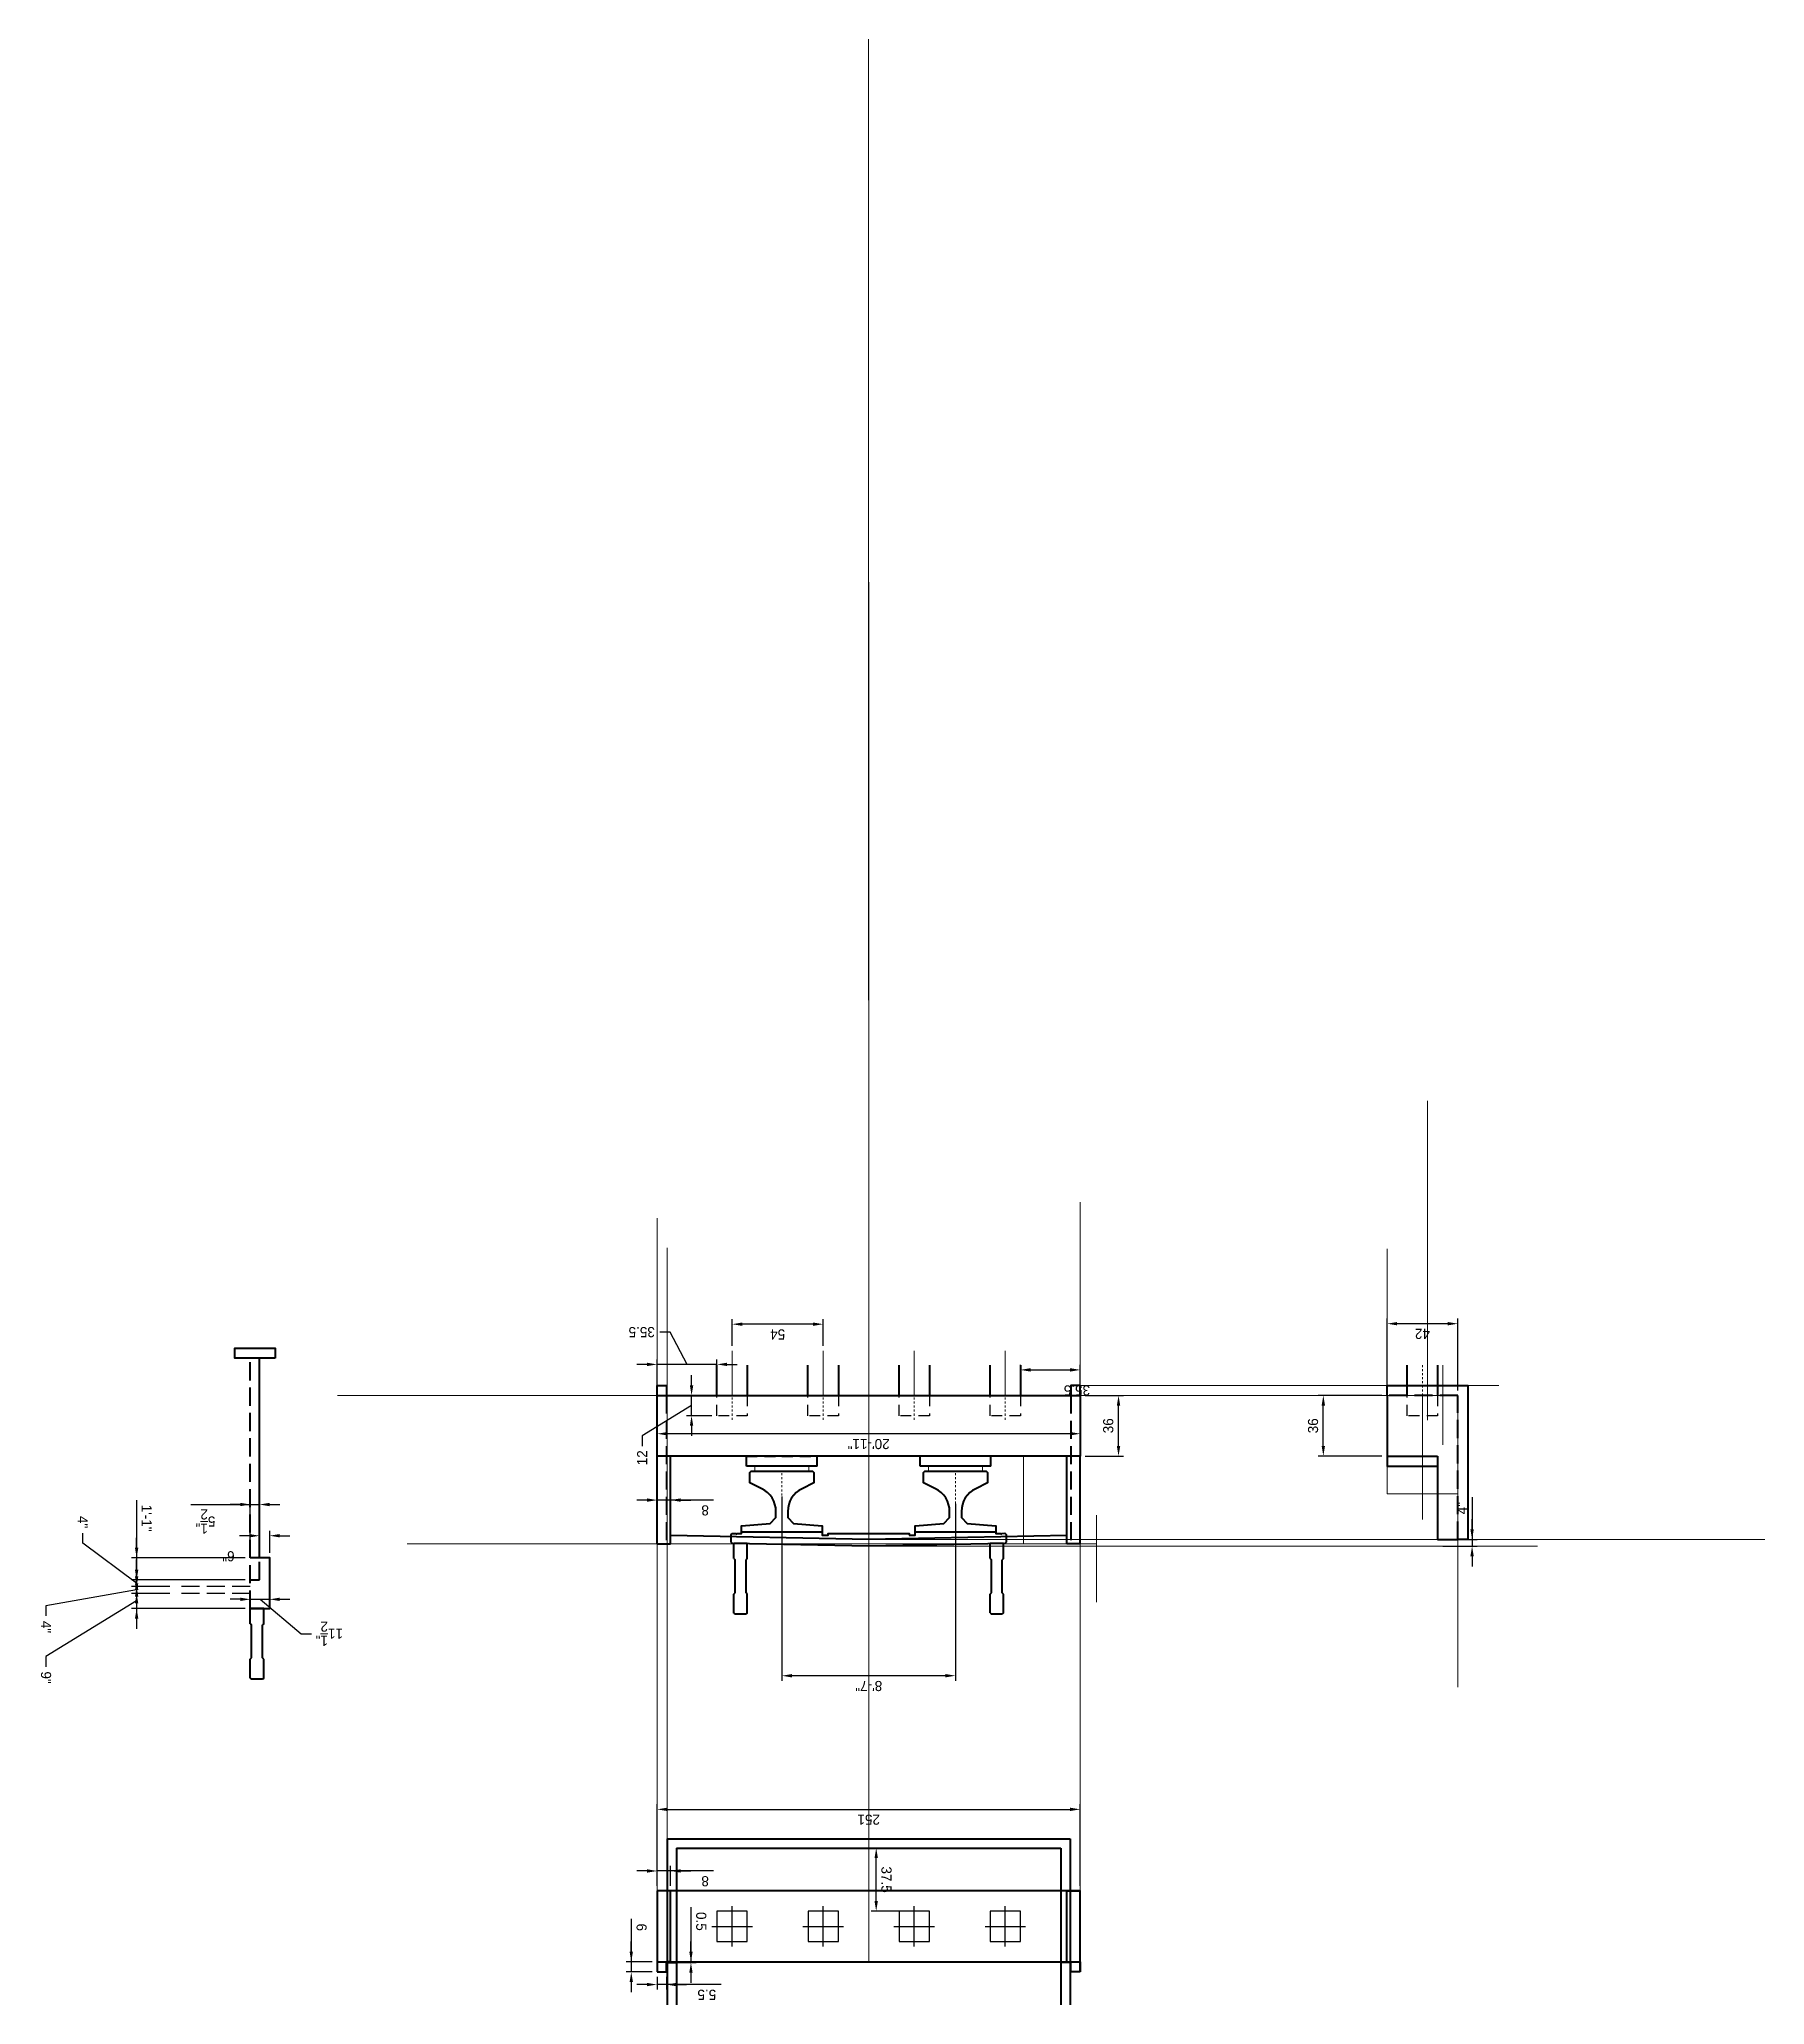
# Model space of a CAD drawing. Extents: x -134.6 to -49.3, y -211.3 to -114.1.
import ezdxf

# ---------------------------------------------------------------- set-up
doc = ezdxf.new("R2010")
doc.units = 0
doc.header["$MEASUREMENT"] = 0
for name, pattern in [('DGN Style 2', [0.8951, 0.53706, -0.35804]), ('DGN Style 3', [1.253139, 0.895099, -0.35804]), ('DGN Style 4', [0.128583, 0.064252, -0.032126, 7.9e-05, -0.032126])]:
    doc.linetypes.add(name, pattern=pattern)
for name, color, linetype, lineweight, plot in [('ActivePts-ConstElements', 14, 'Continuous', 0, False), ('ActivePts-ConstElements (Construction)', 14, 'Continuous', 0, False), ('DDConstruction', 132, 'Continuous', 0, False)]:
    doc.layers.add(name, color=color, linetype=linetype, lineweight=lineweight, plot=plot)
for name, color, linetype, lineweight in [('BeamConc', 3, 'Continuous', 40), ('BearingPadMisc', 5, 'Continuous', 13), ('CL_Minor', 7, 'DGN Style 4', 0), ('ConcSlabs', 7, 'Continuous', 30), ('DeckConc_pm', 134, 'Continuous', 40), ('DimLines_dp', 7, 'Continuous', 13), ('EndBentCapConc_pm (Construction)', 30, 'Continuous', 40), ('PileConc', 3, 'Continuous', 40), ('PileConc_h', 3, 'DGN Style 2', 30), ('SubStrConc', 3, 'Continuous', 40), ('SubStrConc2_h', 3, 'DGN Style 2', 40), ('TrafBarrierConc', 3, 'Continuous', 40), ('WallMSEPanel', 3, 'Continuous', 40), ('WallMSEPanel (Construction)', 3, 'Continuous', 40)]:
    doc.layers.add(name, color=color, linetype=linetype, lineweight=lineweight)
doc.styles.add('FDOT (Small)_0', font='txt')
doc.dimstyles.new('Copy of _FDOT_Dim', dxfattribs={"dimtxt": 0.5, "dimasz": 0.5, "dimexe": 0.25, "dimexo": 0.25, "dimgap": 0.25, "dimtad": 1, "dimdec": 4, "dimlfac": 12, "dimzin": 11, "dimdsep": 46, "dimlunit": 4, "dimtxsty": 'FDOT (Small)_0', "dimcen": 0, "dimazin": 3, "dimtfac": 1, "dimtdec": 0, "dimtofl": 0, "dimtmove": 1, "dimatfit": 1, "dimfxl": 1, "dimfrac": 2, "dimtolj": 1, "dimtzin": 11, "dimarcsym": 0})
doc.dimstyles.new('Copy of _FDOT_Dim__Inches', dxfattribs={"dimtxt": 0.5, "dimasz": 0.5, "dimexe": 0.25, "dimexo": 0.25, "dimgap": 0.25, "dimtad": 1, "dimlfac": 12, "dimzin": 11, "dimdsep": 46, "dimtxsty": 'FDOT (Small)_0', "dimcen": 0, "dimazin": 3, "dimtfac": 1, "dimtdec": 0, "dimtofl": 0, "dimtmove": 1, "dimatfit": 1, "dimfxl": 1, "dimfrac": 2, "dimtolj": 1, "dimtzin": 11, "dimarcsym": 0})
doc.dimstyles.new('Copy of _FDOT_Dim__Inches_Frac', dxfattribs={"dimtxt": 0.5, "dimasz": 0.5, "dimexe": 0.25, "dimexo": 0.25, "dimgap": 0.25, "dimtad": 1, "dimdec": 3, "dimlfac": 12, "dimzin": 11, "dimdsep": 46, "dimlunit": 5, "dimtxsty": 'FDOT (Small)_0', "dimcen": 0, "dimazin": 3, "dimtfac": 1, "dimtdec": 0, "dimtofl": 0, "dimtmove": 1, "dimatfit": 1, "dimfxl": 1, "dimfrac": 2, "dimtolj": 1, "dimtzin": 11, "dimarcsym": 0})

msp = doc.modelspace()

# ---------------------------------------------------------------- blocks, each defined once
blk = doc.blocks.new('*D449')
at = {"layer": 'Defpoints', "color": 0, "transparency": 16777216}
for p in [(-104.092636, -204.687244), (-104.092636, -205.678084), (-103.426006, -205.67807)]:
    blk.add_point(p, dxfattribs=at)
at = {"layer": 'DimLines_dp', "color": 0, "lineweight": -2, "transparency": 16777216}
for p, q in [((-104.592636, -204.687244), (-105.092636, -204.687244)), ((-103.426006, -204.687244), (-104.092636, -204.687244)), ((-101.305289, -204.687244), (-103.426006, -204.687244)), ((-102.926006, -204.687244), (-102.426006, -204.687244))]:
    blk.add_line(p, q, dxfattribs=at)
at = {"layer": 'DimLines_dp', "color": 0, "linetype": 'ByBlock', "lineweight": -2, "transparency": 16777216}
for p, q in [((-104.092636, -205.428084), (-104.092636, -204.437244)), ((-103.426006, -205.42807), (-103.426006, -204.437244))]:
    blk.add_line(p, q, dxfattribs=at)
at = {"layer": 'DimLines_dp', "color": 0, "transparency": 16777216}
for points in [[(-104.592636, -204.770577), (-104.592636, -204.60391), (-104.092636, -204.687244)], [(-102.926006, -204.770577), (-102.926006, -204.60391), (-103.426006, -204.687244)]]:
    blk.add_solid(points, dxfattribs=at)
at = {"layer": 'DimLines_dp', "color": 0, "transparency": 16777216, "insert": (-101.720023, -205.19253), "char_height": 0.5, "attachment_point": 5, "rotation": 180, "style": 'FDOT (Small)_0'}
blk.add_mtext('\\A1;\\H0.5;8', dxfattribs=at)
blk = doc.blocks.new('*D450')
at = {"layer": 'Defpoints', "color": 0, "transparency": 16777216}
for p in [(-105.37018, -209.678077), (-104.092601, -209.178077), (-104.092591, -209.678077)]:
    blk.add_point(p, dxfattribs=at)
at = {"layer": 'DimLines_dp', "color": 0, "lineweight": -2, "transparency": 16777216}
for p, q in [((-105.37018, -207.057972), (-105.37018, -209.178077)), ((-105.37018, -208.678077), (-105.37018, -208.178077)), ((-105.37018, -209.178077), (-105.37018, -209.678077)), ((-105.37018, -210.178077), (-105.37018, -210.678077))]:
    blk.add_line(p, q, dxfattribs=at)
at = {"layer": 'DimLines_dp', "color": 0, "linetype": 'ByBlock', "lineweight": -2, "transparency": 16777216}
for p, q in [((-104.342601, -209.178077), (-105.62018, -209.178077)), ((-104.342591, -209.678077), (-105.62018, -209.678077))]:
    blk.add_line(p, q, dxfattribs=at)
at = {"layer": 'DimLines_dp', "color": 0, "transparency": 16777216}
for points in [[(-105.286846, -208.678077), (-105.453513, -208.678077), (-105.37018, -209.178077)], [(-105.286846, -210.178077), (-105.453513, -210.178077), (-105.37018, -209.678077)]]:
    blk.add_solid(points, dxfattribs=at)
at = {"layer": 'DimLines_dp', "color": 0, "transparency": 16777216, "insert": (-104.864893, -207.473047), "char_height": 0.5, "attachment_point": 5, "rotation": 270, "style": 'FDOT (Small)_0'}
blk.add_mtext('\\A1;\\H0.5;6', dxfattribs=at)
blk = doc.blocks.new('*D451')
at = {"layer": 'Defpoints', "color": 0, "transparency": 16777216}
for p in [(-104.092591, -209.678077), (-103.634257, -209.678068), (-104.092591, -210.303553)]:
    blk.add_point(p, dxfattribs=at)
at = {"layer": 'DimLines_dp', "color": 0, "lineweight": -2, "transparency": 16777216}
for p, q in [((-104.592591, -210.303553), (-105.092591, -210.303553)), ((-103.634257, -210.303553), (-104.092591, -210.303553)), ((-100.929709, -210.303553), (-103.634257, -210.303553)), ((-103.134257, -210.303553), (-102.634257, -210.303553))]:
    blk.add_line(p, q, dxfattribs=at)
at = {"layer": 'DimLines_dp', "color": 0, "linetype": 'ByBlock', "lineweight": -2, "transparency": 16777216}
for p, q in [((-104.092591, -209.928077), (-104.092591, -210.553553)), ((-103.634257, -209.928068), (-103.634257, -210.553553))]:
    blk.add_line(p, q, dxfattribs=at)
at = {"layer": 'DimLines_dp', "color": 0, "transparency": 16777216}
for points in [[(-104.592591, -210.386886), (-104.592591, -210.22022), (-104.092591, -210.303553)], [(-103.134257, -210.386886), (-103.134257, -210.22022), (-103.634257, -210.303553)]]:
    blk.add_solid(points, dxfattribs=at)
at = {"layer": 'DimLines_dp', "color": 0, "transparency": 16777216, "insert": (-101.636735, -210.807816), "char_height": 0.5, "attachment_point": 5, "rotation": 180, "style": 'FDOT (Small)_0'}
blk.add_mtext('\\A1;\\H0.5;5.5', dxfattribs=at)
blk = doc.blocks.new('*D452')
at = {"layer": 'Defpoints', "color": 0, "transparency": 16777216}
for p in [(-103.42954, -209.21973), (-103.425934, -209.178063), (-102.42053, -209.21973)]:
    blk.add_point(p, dxfattribs=at)
at = {"layer": 'DimLines_dp', "color": 0, "lineweight": -2, "transparency": 16777216}
for p, q in [((-102.42053, -206.473515), (-102.42053, -209.178063)), ((-102.42053, -208.678063), (-102.42053, -208.178063)), ((-102.42053, -209.178063), (-102.42053, -209.21973)), ((-102.42053, -209.71973), (-102.42053, -210.21973))]:
    blk.add_line(p, q, dxfattribs=at)
at = {"layer": 'DimLines_dp', "color": 0, "linetype": 'ByBlock', "lineweight": -2, "transparency": 16777216}
for p, q in [((-103.17954, -209.21973), (-102.17053, -209.21973)), ((-103.175934, -209.178063), (-102.17053, -209.178063))]:
    blk.add_line(p, q, dxfattribs=at)
at = {"layer": 'DimLines_dp', "color": 0, "transparency": 16777216}
for points in [[(-102.337197, -208.678063), (-102.503863, -208.678063), (-102.42053, -209.178063)], [(-102.337197, -209.71973), (-102.503863, -209.71973), (-102.42053, -209.21973)]]:
    blk.add_solid(points, dxfattribs=at)
at = {"layer": 'DimLines_dp', "color": 0, "transparency": 16777216, "insert": (-101.915243, -207.180541), "char_height": 0.5, "attachment_point": 5, "rotation": 270, "style": 'FDOT (Small)_0'}
blk.add_mtext('\\A1;\\H0.5;0.5', dxfattribs=at)
blk = doc.blocks.new('*D453')
at = {"layer": 'Defpoints', "color": 0, "transparency": 16777216}
for p in [(-83.176079, -201.641889), (-104.092636, -205.678084), (-83.176079, -205.677653)]:
    blk.add_point(p, dxfattribs=at)
at = {"layer": 'DimLines_dp', "color": 0, "linetype": 'ByBlock', "lineweight": -2, "transparency": 16777216}
for p, q in [((-104.092636, -205.428084), (-104.092636, -201.391889)), ((-83.176079, -205.427653), (-83.176079, -201.391889))]:
    blk.add_line(p, q, dxfattribs=at)
at = {"layer": 'DimLines_dp', "color": 0, "lineweight": -2, "transparency": 16777216}
blk.add_line((-103.592636, -201.641889), (-83.676079, -201.641889), dxfattribs=at)
at = {"layer": 'DimLines_dp', "color": 0, "transparency": 16777216}
for points in [[(-103.592636, -201.725222), (-103.592636, -201.558556), (-104.092636, -201.641889)], [(-83.676079, -201.725222), (-83.676079, -201.558556), (-83.176079, -201.641889)]]:
    blk.add_solid(points, dxfattribs=at)
at = {"layer": 'DimLines_dp', "color": 0, "transparency": 16777216, "insert": (-93.634357, -202.147176), "char_height": 0.5, "attachment_point": 5, "rotation": 180, "style": 'FDOT (Small)_0'}
blk.add_mtext('\\A1;\\H0.5;251', dxfattribs=at)
blk = doc.blocks.new('*D454')
at = {"layer": 'Defpoints', "color": 0, "transparency": 16777216}
for p in [(-93.262994, -203.552827), (-91.384326, -203.552827), (-91.384326, -206.67782)]:
    blk.add_point(p, dxfattribs=at)
at = {"layer": 'DimLines_dp', "color": 0, "linetype": 'ByBlock', "lineweight": -2, "transparency": 16777216}
for p, q in [((-91.634326, -203.552827), (-93.512994, -203.552827)), ((-91.634326, -206.67782), (-93.512994, -206.67782))]:
    blk.add_line(p, q, dxfattribs=at)
at = {"layer": 'DimLines_dp', "color": 0, "lineweight": -2, "transparency": 16777216}
blk.add_line((-93.262994, -206.17782), (-93.262994, -204.052827), dxfattribs=at)
at = {"layer": 'DimLines_dp', "color": 0, "transparency": 16777216}
for points in [[(-93.17966, -204.052827), (-93.346327, -204.052827), (-93.262994, -203.552827)], [(-93.17966, -206.17782), (-93.346327, -206.17782), (-93.262994, -206.67782)]]:
    blk.add_solid(points, dxfattribs=at)
at = {"layer": 'DimLines_dp', "color": 0, "transparency": 16777216, "insert": (-92.757537, -205.115324), "char_height": 0.5, "attachment_point": 5, "rotation": 270, "style": 'FDOT (Small)_0'}
blk.add_mtext('\\A1;\\H0.5;37.5', dxfattribs=at)
blk = doc.blocks.new('*D455')
at = {"layer": 'Defpoints', "color": 0, "transparency": 16777216}
for p in [(-104.093141, -181.177872), (-104.093102, -183.070463), (-83.176484, -184.177441)]:
    blk.add_point(p, dxfattribs=at)
at = {"layer": 'DimLines_dp', "color": 0, "linetype": 'ByBlock', "lineweight": -2, "transparency": 16777216}
for p, q in [((-104.093136, -181.427872), (-104.093097, -183.320463)), ((-83.17649, -183.927441), (-83.176512, -182.820032))]:
    blk.add_line(p, q, dxfattribs=at)
at = {"layer": 'DimLines_dp', "color": 0, "lineweight": -2, "transparency": 16777216}
blk.add_line((-83.676507, -183.070042), (-103.593102, -183.070452), dxfattribs=at)
at = {"layer": 'DimLines_dp', "color": 0, "transparency": 16777216}
for points in [[(-103.5931, -183.153786), (-103.593104, -182.987119), (-104.093102, -183.070463)], [(-83.676506, -183.153375), (-83.676509, -182.986709), (-83.176507, -183.070032)]]:
    blk.add_solid(points, dxfattribs=at)
at = {"layer": 'DimLines_dp', "color": 0, "transparency": 16777216, "insert": (-93.634794, -183.575534), "char_height": 0.5, "attachment_point": 5, "rotation": 180.00120321, "style": 'FDOT (Small)_0'}
blk.add_mtext('\\A1;\\H0.5;20\'-11"', dxfattribs=at)
blk = doc.blocks.new('*D456')
at = {"layer": 'Defpoints', "color": 0, "transparency": 16777216}
for p in [(-65.511528, -188.296981), (-65.511521, -188.628662), (-63.807669, -188.628627)]:
    blk.add_point(p, dxfattribs=at)
at = {"layer": 'DimLines_dp', "color": 0, "lineweight": -2, "transparency": 16777216}
for p, q in [((-63.807719, -186.202092), (-63.807676, -188.296946)), ((-63.807686, -187.796946), (-63.807696, -187.296946)), ((-63.807676, -188.296946), (-63.807669, -188.628627)), ((-63.807659, -189.128627), (-63.807648, -189.628627))]:
    blk.add_line(p, q, dxfattribs=at)
at = {"layer": 'DimLines_dp', "color": 0, "linetype": 'ByBlock', "lineweight": -2, "transparency": 16777216}
for p, q in [((-65.261528, -188.296976), (-63.557676, -188.296941)), ((-65.261521, -188.628657), (-63.557669, -188.628622))]:
    blk.add_line(p, q, dxfattribs=at)
at = {"layer": 'DimLines_dp', "color": 0, "transparency": 16777216}
for points in [[(-63.89102, -187.796948), (-63.724353, -187.796944), (-63.807676, -188.296946)], [(-63.890992, -189.128628), (-63.724325, -189.128625), (-63.807669, -188.628627)]]:
    blk.add_solid(points, dxfattribs=at)
at = {"layer": 'DimLines_dp', "color": 0, "transparency": 16777216, "insert": (-64.307708, -186.74951), "char_height": 0.5, "attachment_point": 5, "rotation": 90.00120321, "style": 'FDOT (Small)_0'}
blk.add_mtext('\\A1;\\H0.5;4"', dxfattribs=at)
blk = doc.blocks.new('Beam-FI-36')
at = {"layer": 'BeamConc', "flags": 128}
blk.add_lwpolyline([(2, 0), (2, -0.291667), (0.583333, -0.416667), (0.291667, -0.708334), (0.291667, -1.007863, 0.287591), (0.997216, -2.133062), (1.583334, -2.416667), (1.583334, -2.9375), (1.520834, -3), (-1.520834, -3), (-1.583333, -2.9375), (-1.583333, -2.416667), (-0.997216, -2.133062, 0.287591), (-0.291667, -1.007863), (-0.291667, -0.708334), (-0.583333, -0.416667), (-2, -0.291667), (-2, 0)], format="xyb", dxfattribs=at)
at = {"layer": 'CL_Minor'}
blk.add_line((0, 0), (0, -3), dxfattribs=at)
blk = doc.blocks.new('Beam-FI-36_1')
at = {"layer": 'BeamConc', "flags": 128}
blk.add_lwpolyline([(2, 0), (2, -0.291667), (0.583333, -0.416667), (0.291667, -0.708334), (0.291667, -1.007863, 0.287591), (0.997216, -2.133062), (1.583334, -2.416667), (1.583334, -2.9375), (1.520834, -3), (-1.520834, -3), (-1.583333, -2.9375), (-1.583333, -2.416667), (-0.997216, -2.133062, 0.287591), (-0.291667, -1.007863), (-0.291667, -0.708334), (-0.583333, -0.416667), (-2, -0.291667), (-2, 0)], format="xyb", dxfattribs=at)
at = {"layer": 'CL_Minor'}
blk.add_line((0, 0), (0, -3), dxfattribs=at)
blk = doc.blocks.new('*U459')
at = {"layer": 'TrafBarrierConc'}
for p, q in [((0.666655, 0.78684), (1.30825, 1.175241)), ((1.653495, 0.604934), (1.30825, 1.175241)), ((-0.744568, -0.140529), (0.645555, 0.701007)), ((-0.464056, -0.603904), (0.926067, 0.237632)), ((0.666655, 0.78684), (0.645555, 0.701007)), ((1.0119, 0.216533), (0.926067, 0.237632)), ((1.0119, 0.216533), (1.653495, 0.604934)), ((-1.632395, -0.604931), (-1.653495, -0.690764)), ((-1.372983, -1.154139), (-1.653495, -0.690764)), ((-1.632395, -0.604931), (-0.830401, -0.11943)), ((-1.28715, -1.175238), (-0.485156, -0.689737)), ((-0.830401, -0.11943), (-0.744568, -0.140529)), ((-0.485156, -0.689737), (-0.464056, -0.603904)), ((-1.28715, -1.175238), (-1.372983, -1.154139))]:
    blk.add_line(p, q, dxfattribs=at)
blk = doc.blocks.new('*U460')
at = {"layer": 'TrafBarrierConc'}
for p, q in [((0.666655, 0.78684), (1.30825, 1.175241)), ((1.653495, 0.604934), (1.30825, 1.175241)), ((-0.744568, -0.140529), (0.645555, 0.701007)), ((-0.464056, -0.603904), (0.926067, 0.237632)), ((0.666655, 0.78684), (0.645555, 0.701007)), ((1.0119, 0.216533), (0.926067, 0.237632)), ((1.0119, 0.216533), (1.653495, 0.604934)), ((-1.632395, -0.604931), (-1.653495, -0.690764)), ((-1.372983, -1.154139), (-1.653495, -0.690764)), ((-1.632395, -0.604931), (-0.830401, -0.11943)), ((-1.28715, -1.175238), (-0.485156, -0.689737)), ((-0.830401, -0.11943), (-0.744568, -0.140529)), ((-0.485156, -0.689737), (-0.464056, -0.603904)), ((-1.28715, -1.175238), (-1.372983, -1.154139))]:
    blk.add_line(p, q, dxfattribs=at)
blk = doc.blocks.new('*D461')
at = {"layer": 'Defpoints', "color": 0, "transparency": 16777216}
for p in [(-97.92731, -185.924977), (-89.342212, -186.282085), (-97.924018, -195.036138)]:
    blk.add_point(p, dxfattribs=at)
at = {"layer": 'DimLines_dp', "color": 0, "linetype": 'ByBlock', "lineweight": -2, "transparency": 16777216}
for p, q in [((-97.927219, -186.174977), (-97.923928, -195.286138)), ((-89.342121, -186.532085), (-89.33896, -195.283037))]:
    blk.add_line(p, q, dxfattribs=at)
at = {"layer": 'DimLines_dp', "color": 0, "lineweight": -2, "transparency": 16777216}
blk.add_line((-89.83905, -195.033218), (-97.424018, -195.035958), dxfattribs=at)
at = {"layer": 'DimLines_dp', "color": 0, "transparency": 16777216}
for points in [[(-97.423988, -195.119291), (-97.424048, -194.952624), (-97.924018, -195.036138)], [(-89.83902, -195.116551), (-89.83908, -194.949884), (-89.33905, -195.033037)]]:
    blk.add_solid(points, dxfattribs=at)
at = {"layer": 'DimLines_dp', "color": 0, "transparency": 16777216, "insert": (-93.631352, -195.539874), "char_height": 0.5, "attachment_point": 5, "rotation": 180.02068378, "style": 'FDOT (Small)_0'}
blk.add_mtext('\\A1;\\H0.5;8\'-7"', dxfattribs=at)
blk = doc.blocks.new('Pile-18Elev')
at = {"layer": 'CL_Minor'}
blk.add_line((0, -1.500003), (0, 1.228361), dxfattribs=at)
at = {"layer": 'PileConc'}
for p, q in [((-0.750001, -1.500003), (-0.750001, 0)), ((0.750002, 0), (0.750002, -1.500003))]:
    blk.add_line(p, q, dxfattribs=at)
at = {"layer": 'PileConc_h'}
for p, q in [((-0.750001, 0), (-0.750002, 1.000002)), ((-0.750002, 1.000002), (0.750002, 1.000002)), ((0.750002, 1.000002), (0.750002, 0))]:
    blk.add_line(p, q, dxfattribs=at)
blk = doc.blocks.new('Pile-18Elev_1')
at = {"layer": 'CL_Minor'}
blk.add_line((0, -1.500003), (0, 1.228361), dxfattribs=at)
at = {"layer": 'PileConc'}
for p, q in [((-0.750002, -1.500003), (-0.750001, 0)), ((0.750001, 0), (0.750001, -1.500003))]:
    blk.add_line(p, q, dxfattribs=at)
at = {"layer": 'PileConc_h'}
for p, q in [((-0.750001, 0), (-0.750002, 1.000002)), ((-0.750002, 1.000002), (0.750002, 1.000002)), ((0.750002, 1.000002), (0.750001, 0))]:
    blk.add_line(p, q, dxfattribs=at)
blk = doc.blocks.new('Pile-18Elev_2')
at = {"layer": 'CL_Minor'}
blk.add_line((0, -1.500003), (0, 1.228361), dxfattribs=at)
at = {"layer": 'PileConc'}
for p, q in [((-0.750002, -1.500003), (-0.750001, 0)), ((0.750001, 0), (0.750001, -1.500003))]:
    blk.add_line(p, q, dxfattribs=at)
at = {"layer": 'PileConc_h'}
for p, q in [((-0.750001, 0), (-0.750002, 1.000002)), ((-0.750002, 1.000002), (0.750002, 1.000002)), ((0.750002, 1.000002), (0.750001, 0))]:
    blk.add_line(p, q, dxfattribs=at)
blk = doc.blocks.new('Pile-18Elev_3')
at = {"layer": 'CL_Minor'}
blk.add_line((0, -1.500003), (0, 1.228361), dxfattribs=at)
at = {"layer": 'PileConc'}
for p, q in [((-0.750002, -1.500003), (-0.750001, 0)), ((0.750001, 0), (0.750001, -1.500003))]:
    blk.add_line(p, q, dxfattribs=at)
at = {"layer": 'PileConc_h'}
for p, q in [((-0.750001, 0), (-0.750002, 1.000002)), ((-0.750002, 1.000002), (0.750002, 1.000002)), ((0.750002, 1.000002), (0.750001, 0))]:
    blk.add_line(p, q, dxfattribs=at)
blk = doc.blocks.new('Pile-18Elev_4')
at = {"layer": 'CL_Minor'}
blk.add_line((0, -1.500003), (0, 1.228361), dxfattribs=at)
at = {"layer": 'PileConc'}
for p, q in [((-0.750002, -1.500003), (-0.750001, 0)), ((0.750001, 0), (0.750001, -1.500003))]:
    blk.add_line(p, q, dxfattribs=at)
at = {"layer": 'PileConc_h'}
for p, q in [((-0.750001, 0), (-0.750002, 1.000002)), ((-0.750002, 1.000002), (0.750002, 1.000002)), ((0.750002, 1.000002), (0.750001, 0))]:
    blk.add_line(p, q, dxfattribs=at)
blk = doc.blocks.new('*D467')
at = {"layer": 'Defpoints', "color": 0, "transparency": 16777216}
for p in [(-100.384935, -177.654328), (-100.384908, -178.968579), (-95.884908, -178.968487)]:
    blk.add_point(p, dxfattribs=at)
at = {"layer": 'DimLines_dp', "color": 0, "linetype": 'ByBlock', "lineweight": -2, "transparency": 16777216}
for p, q in [((-100.384913, -178.718579), (-100.38494, -177.404328)), ((-95.884913, -178.718487), (-95.88494, -177.404235))]:
    blk.add_line(p, q, dxfattribs=at)
at = {"layer": 'DimLines_dp', "color": 0, "lineweight": -2, "transparency": 16777216}
blk.add_line((-96.384935, -177.654245), (-99.884935, -177.654318), dxfattribs=at)
at = {"layer": 'DimLines_dp', "color": 0, "transparency": 16777216}
for points in [[(-99.884933, -177.737651), (-99.884936, -177.570984), (-100.384935, -177.654328)], [(-96.384933, -177.737579), (-96.384936, -177.570912), (-95.884935, -177.654235)]]:
    blk.add_solid(points, dxfattribs=at)
at = {"layer": 'DimLines_dp', "color": 0, "transparency": 16777216, "insert": (-98.134924, -178.158545), "char_height": 0.5, "attachment_point": 5, "rotation": 180.00120321, "style": 'FDOT (Small)_0'}
blk.add_mtext('\\A1;\\H0.5;54', dxfattribs=at)
blk = doc.blocks.new('*D468')
at = {"layer": 'Defpoints', "color": 0, "transparency": 16777216}
for p in [(-83.176572, -179.912914), (-86.134861, -181.177502), (-83.176546, -181.177441)]:
    blk.add_point(p, dxfattribs=at)
at = {"layer": 'DimLines_dp', "color": 0, "linetype": 'ByBlock', "lineweight": -2, "transparency": 16777216}
for p, q in [((-86.134866, -180.927502), (-86.134892, -179.662975)), ((-83.176551, -180.927441), (-83.176578, -179.662914))]:
    blk.add_line(p, q, dxfattribs=at)
at = {"layer": 'DimLines_dp', "color": 0, "lineweight": -2, "transparency": 16777216}
blk.add_line((-85.634887, -179.912965), (-83.676572, -179.912924), dxfattribs=at)
at = {"layer": 'DimLines_dp', "color": 0, "transparency": 16777216}
for points in [[(-85.634885, -179.996298), (-85.634888, -179.829631), (-86.134887, -179.912975)], [(-83.676571, -179.996258), (-83.676574, -179.829591), (-83.176572, -179.912914)]]:
    blk.add_solid(points, dxfattribs=at)
at = {"layer": 'DimLines_dp', "color": 0, "transparency": 16777216, "insert": (-83.340488, -180.923519), "char_height": 0.5, "attachment_point": 5, "rotation": 180.00120321, "style": 'FDOT (Small)_0'}
blk.add_mtext('\\A1;\\H0.5;35.5', dxfattribs=at)
blk = doc.blocks.new('*D469')
at = {"layer": 'Defpoints', "color": 0, "transparency": 16777216}
for p in [(-104.093172, -179.642622), (-104.093141, -181.177872), (-101.134864, -181.177811)]:
    blk.add_point(p, dxfattribs=at)
at = {"layer": 'DimLines_dp', "color": 0, "lineweight": -2, "transparency": 16777216}
for p, q in [((-103.453722, -178.04217), (-103.953722, -178.04218)), ((-102.614034, -179.642592), (-103.453722, -178.04217)), ((-104.593172, -179.642632), (-105.093172, -179.642643)), ((-101.134895, -179.642561), (-104.093172, -179.642622)), ((-100.634895, -179.642551), (-100.134895, -179.64254))]:
    blk.add_line(p, q, dxfattribs=at)
at = {"layer": 'DimLines_dp', "color": 0, "linetype": 'ByBlock', "lineweight": -2, "transparency": 16777216}
for p, q in [((-104.093146, -180.927872), (-104.093178, -179.392622)), ((-101.134869, -180.927811), (-101.1349, -179.392561))]:
    blk.add_line(p, q, dxfattribs=at)
at = {"layer": 'DimLines_dp', "color": 0, "transparency": 16777216}
for points in [[(-104.593171, -179.725966), (-104.593174, -179.559299), (-104.093172, -179.642622)], [(-100.634894, -179.725884), (-100.634897, -179.559217), (-101.134895, -179.642561)]]:
    blk.add_solid(points, dxfattribs=at)
at = {"layer": 'DimLines_dp', "color": 0, "transparency": 16777216, "insert": (-104.854814, -178.042199), "char_height": 0.5, "attachment_point": 5, "rotation": 180.00120321, "style": 'FDOT (Small)_0'}
blk.add_mtext('\\A1;\\H0.5;35.5', dxfattribs=at)
blk = doc.blocks.new('*D470')
at = {"layer": 'Defpoints', "color": 0, "transparency": 16777216}
for p in [(-83.176546, -181.177441), (-81.285622, -181.177402), (-83.176484, -184.177441)]:
    blk.add_point(p, dxfattribs=at)
at = {"layer": 'DimLines_dp', "color": 0, "linetype": 'ByBlock', "lineweight": -2, "transparency": 16777216}
for p, q in [((-82.926546, -181.177436), (-81.035622, -181.177397)), ((-82.926484, -184.177436), (-81.035561, -184.177397))]:
    blk.add_line(p, q, dxfattribs=at)
at = {"layer": 'DimLines_dp', "color": 0, "lineweight": -2, "transparency": 16777216}
blk.add_line((-81.285571, -183.677402), (-81.285612, -181.677402), dxfattribs=at)
at = {"layer": 'DimLines_dp', "color": 0, "transparency": 16777216}
for points in [[(-81.368945, -181.677404), (-81.202279, -181.677401), (-81.285622, -181.177402)], [(-81.368904, -183.677404), (-81.202238, -183.677401), (-81.285561, -184.177402)]]:
    blk.add_solid(points, dxfattribs=at)
at = {"layer": 'DimLines_dp', "color": 0, "transparency": 16777216, "insert": (-81.791049, -182.677413), "char_height": 0.5, "attachment_point": 5, "rotation": 90.00120321, "style": 'FDOT (Small)_0'}
blk.add_mtext('\\A1;\\H0.5;36', dxfattribs=at)
blk = doc.blocks.new('*D471')
at = {"layer": 'Defpoints', "color": 0, "transparency": 16777216}
for p in [(-71.161355, -181.177194), (-68.011675, -181.177129), (-68.011613, -184.177129)]:
    blk.add_point(p, dxfattribs=at)
at = {"layer": 'DimLines_dp', "color": 0, "linetype": 'ByBlock', "lineweight": -2, "transparency": 16777216}
for p, q in [((-68.261675, -181.177134), (-71.411355, -181.177199)), ((-68.261613, -184.177134), (-71.411293, -184.177199))]:
    blk.add_line(p, q, dxfattribs=at)
at = {"layer": 'DimLines_dp', "color": 0, "lineweight": -2, "transparency": 16777216}
blk.add_line((-71.161303, -183.677194), (-71.161344, -181.677194), dxfattribs=at)
at = {"layer": 'DimLines_dp', "color": 0, "transparency": 16777216}
for points in [[(-71.244678, -181.677196), (-71.078011, -181.677192), (-71.161355, -181.177194)], [(-71.244637, -183.677196), (-71.07797, -183.677192), (-71.161293, -184.177194)]]:
    blk.add_solid(points, dxfattribs=at)
at = {"layer": 'DimLines_dp', "color": 0, "transparency": 16777216, "insert": (-71.666781, -182.677204), "char_height": 0.5, "attachment_point": 5, "rotation": 90.00120321, "style": 'FDOT (Small)_0'}
blk.add_mtext('\\A1;\\H0.5;36', dxfattribs=at)
blk = doc.blocks.new('*D472')
at = {"layer": 'Defpoints', "color": 0, "transparency": 16777216}
for p in [(-68.011748, -177.629743), (-68.011675, -181.177129), (-64.511675, -181.177057)]:
    blk.add_point(p, dxfattribs=at)
at = {"layer": 'DimLines_dp', "color": 0, "linetype": 'ByBlock', "lineweight": -2, "transparency": 16777216}
for p, q in [((-68.01168, -180.927129), (-68.011753, -177.379743)), ((-64.51168, -180.927057), (-64.511753, -177.379671))]:
    blk.add_line(p, q, dxfattribs=at)
at = {"layer": 'DimLines_dp', "color": 0, "lineweight": -2, "transparency": 16777216}
blk.add_line((-65.011748, -177.629681), (-67.511748, -177.629733), dxfattribs=at)
at = {"layer": 'DimLines_dp', "color": 0, "transparency": 16777216}
for points in [[(-67.511746, -177.713066), (-67.51175, -177.5464), (-68.011748, -177.629743)], [(-65.011746, -177.713015), (-65.01175, -177.546348), (-64.511748, -177.629671)]]:
    blk.add_solid(points, dxfattribs=at)
at = {"layer": 'DimLines_dp', "color": 0, "transparency": 16777216, "insert": (-66.261738, -178.13073), "char_height": 0.5, "attachment_point": 5, "rotation": 180.00120321, "style": 'FDOT (Small)_0'}
blk.add_mtext('\\A1;\\H0.5;42', dxfattribs=at)
blk = doc.blocks.new('*D473')
at = {"layer": 'Defpoints', "color": 0, "transparency": 16777216}
for p in [(-102.38986, -181.177837), (-101.134864, -181.177811), (-101.134843, -182.177812)]:
    blk.add_point(p, dxfattribs=at)
at = {"layer": 'DimLines_dp', "color": 0, "lineweight": -2, "transparency": 16777216}
for p, q in [((-102.389871, -180.677837), (-102.389881, -180.177837)), ((-102.38985, -181.677838), (-104.83067, -183.177888)), ((-102.38984, -182.177838), (-102.38986, -181.177837)), ((-102.389829, -182.677838), (-102.389819, -183.177838)), ((-104.83067, -183.177888), (-104.830659, -183.677888))]:
    blk.add_line(p, q, dxfattribs=at)
at = {"layer": 'DimLines_dp', "color": 0, "linetype": 'ByBlock', "lineweight": -2, "transparency": 16777216}
for p, q in [((-101.384864, -181.177817), (-102.63986, -181.177842)), ((-101.384843, -182.177818), (-102.63984, -182.177843))]:
    blk.add_line(p, q, dxfattribs=at)
at = {"layer": 'DimLines_dp', "color": 0, "transparency": 16777216}
for points in [[(-102.473204, -180.677839), (-102.306537, -180.677836), (-102.38986, -181.177837)], [(-102.473163, -182.67784), (-102.306496, -182.677837), (-102.38984, -182.177838)]]:
    blk.add_solid(points, dxfattribs=at)
at = {"layer": 'DimLines_dp', "color": 0, "transparency": 16777216, "insert": (-104.830647, -184.259914), "char_height": 0.5, "attachment_point": 5, "rotation": 90.00120321, "style": 'FDOT (Small)_0'}
blk.add_mtext('\\A1;\\H0.5;12', dxfattribs=at)
blk = doc.blocks.new('*D474')
at = {"layer": 'Defpoints', "color": 0, "transparency": 16777216}
for p in [(-104.093034, -186.350317), (-104.093018, -187.118057), (-103.426351, -187.144216)]:
    blk.add_point(p, dxfattribs=at)
at = {"layer": 'DimLines_dp', "color": 0, "lineweight": -2, "transparency": 16777216}
for p, q in [((-104.593034, -186.350327), (-105.093034, -186.350337)), ((-103.426368, -186.350303), (-104.093034, -186.350317)), ((-101.30565, -186.350259), (-103.426368, -186.350303)), ((-102.926368, -186.350293), (-102.426368, -186.350282))]:
    blk.add_line(p, q, dxfattribs=at)
at = {"layer": 'DimLines_dp', "color": 0, "linetype": 'ByBlock', "lineweight": -2, "transparency": 16777216}
for p, q in [((-104.093024, -186.868057), (-104.093039, -186.100317)), ((-103.426356, -186.894216), (-103.426373, -186.100303))]:
    blk.add_line(p, q, dxfattribs=at)
at = {"layer": 'DimLines_dp', "color": 0, "transparency": 16777216}
for points in [[(-104.593033, -186.43366), (-104.593036, -186.266994), (-104.093034, -186.350317)], [(-102.926366, -186.433626), (-102.926369, -186.266959), (-103.426368, -186.350303)]]:
    blk.add_solid(points, dxfattribs=at)
at = {"layer": 'DimLines_dp', "color": 0, "transparency": 16777216, "insert": (-101.720374, -186.855554), "char_height": 0.5, "attachment_point": 5, "rotation": 180.00120321, "style": 'FDOT (Small)_0'}
blk.add_mtext('\\A1;\\H0.5;8', dxfattribs=at)
blk = doc.blocks.new('*D478')
at = {"layer": 'Defpoints', "color": 0, "transparency": 16777216}
for p in [(-124.202004, -189.211262), (-129.821424, -190.294596), (-124.201982, -190.294596)]:
    blk.add_point(p, dxfattribs=at)
at = {"layer": 'DimLines_dp', "color": 0, "lineweight": -2, "transparency": 16777216}
for p, q in [((-129.821424, -186.353388), (-129.821424, -189.211262)), ((-129.821424, -188.711262), (-129.821424, -188.211262)), ((-129.821424, -189.211262), (-129.821424, -190.294596)), ((-129.821424, -190.794596), (-129.821424, -191.294596))]:
    blk.add_line(p, q, dxfattribs=at)
at = {"layer": 'DimLines_dp', "color": 0, "linetype": 'ByBlock', "lineweight": -2, "transparency": 16777216}
for p, q in [((-124.452004, -189.211262), (-130.071424, -189.211262)), ((-124.451982, -190.294596), (-130.071424, -190.294596))]:
    blk.add_line(p, q, dxfattribs=at)
at = {"layer": 'DimLines_dp', "color": 0, "transparency": 16777216}
for points in [[(-129.73809, -188.711262), (-129.904757, -188.711262), (-129.821424, -189.211262)], [(-129.73809, -190.794596), (-129.904757, -190.794596), (-129.821424, -190.294596)]]:
    blk.add_solid(points, dxfattribs=at)
at = {"layer": 'DimLines_dp', "color": 0, "transparency": 16777216, "insert": (-129.3204, -187.244418), "char_height": 0.5, "attachment_point": 5, "rotation": 270, "style": 'FDOT (Small)_0'}
blk.add_mtext('\\A1;\\H0.5;1\'-1"', dxfattribs=at)
blk = doc.blocks.new('*D475')
at = {"layer": 'Defpoints', "color": 0, "transparency": 16777216}
for p in [(-124.201982, -190.294596), (-129.821424, -190.628006), (-127.936392, -190.628006)]:
    blk.add_point(p, dxfattribs=at)
at = {"layer": 'DimLines_dp', "color": 0, "lineweight": -2, "transparency": 16777216}
for p, q in [((-132.484767, -188.486488), (-132.484767, -187.986488)), ((-129.821424, -190.461301), (-132.484767, -188.486488)), ((-129.821424, -189.794596), (-129.821424, -189.294596)), ((-129.821424, -190.294596), (-129.821424, -190.628006)), ((-129.821424, -191.128006), (-129.821424, -191.628006))]:
    blk.add_line(p, q, dxfattribs=at)
at = {"layer": 'DimLines_dp', "color": 0, "linetype": 'ByBlock', "lineweight": -2, "transparency": 16777216}
for p, q in [((-124.451982, -190.294596), (-130.071424, -190.294596)), ((-128.186392, -190.628006), (-130.071424, -190.628006))]:
    blk.add_line(p, q, dxfattribs=at)
at = {"layer": 'DimLines_dp', "color": 0, "transparency": 16777216}
for points in [[(-129.73809, -189.794596), (-129.904757, -189.794596), (-129.821424, -190.294596)], [(-129.73809, -191.128006), (-129.904757, -191.128006), (-129.821424, -190.628006)]]:
    blk.add_solid(points, dxfattribs=at)
at = {"layer": 'DimLines_dp', "color": 0, "transparency": 16777216, "insert": (-132.484767, -187.43908), "char_height": 0.5, "attachment_point": 5, "rotation": 270, "style": 'FDOT (Small)_0'}
blk.add_mtext('\\A1;\\H0.5;4"', dxfattribs=at)
blk = doc.blocks.new('*D476')
at = {"layer": 'Defpoints', "color": 0, "transparency": 16777216}
for p in [(-129.821424, -190.961339), (-127.936392, -190.628006), (-127.936385, -190.961339)]:
    blk.add_point(p, dxfattribs=at)
at = {"layer": 'DimLines_dp', "color": 0, "lineweight": -2, "transparency": 16777216}
for p, q in [((-129.821424, -190.128006), (-129.821424, -189.628006)), ((-129.821424, -190.794672), (-134.30406, -191.576857)), ((-129.821424, -190.628006), (-129.821424, -190.961339)), ((-134.30406, -191.576857), (-134.30406, -192.076857)), ((-129.821424, -191.461339), (-129.821424, -191.961339))]:
    blk.add_line(p, q, dxfattribs=at)
at = {"layer": 'DimLines_dp', "color": 0, "linetype": 'ByBlock', "lineweight": -2, "transparency": 16777216}
for p, q in [((-128.186392, -190.628006), (-130.071424, -190.628006)), ((-128.186385, -190.961339), (-130.071424, -190.961339))]:
    blk.add_line(p, q, dxfattribs=at)
at = {"layer": 'DimLines_dp', "color": 0, "transparency": 16777216}
for points in [[(-129.73809, -190.128006), (-129.904757, -190.128006), (-129.821424, -190.628006)], [(-129.73809, -191.461339), (-129.904757, -191.461339), (-129.821424, -190.961339)]]:
    blk.add_solid(points, dxfattribs=at)
at = {"layer": 'DimLines_dp', "color": 0, "transparency": 16777216, "insert": (-134.30406, -192.624265), "char_height": 0.5, "attachment_point": 5, "rotation": 270, "style": 'FDOT (Small)_0'}
blk.add_mtext('\\A1;\\H0.5;4"', dxfattribs=at)
blk = doc.blocks.new('*D477')
at = {"layer": 'Defpoints', "color": 0, "transparency": 16777216}
for p in [(-127.936385, -190.961339), (-129.821424, -191.711262), (-124.201953, -191.711262)]:
    blk.add_point(p, dxfattribs=at)
at = {"layer": 'DimLines_dp', "color": 0, "lineweight": -2, "transparency": 16777216}
for p, q in [((-129.821424, -190.461339), (-129.821424, -189.961339)), ((-129.821424, -191.336301), (-134.302124, -194.088125)), ((-129.821424, -190.961339), (-129.821424, -191.711262)), ((-129.821424, -192.211262), (-129.821424, -192.711262)), ((-134.302124, -194.088125), (-134.302124, -194.588125))]:
    blk.add_line(p, q, dxfattribs=at)
at = {"layer": 'DimLines_dp', "color": 0, "linetype": 'ByBlock', "lineweight": -2, "transparency": 16777216}
for p, q in [((-128.186385, -190.961339), (-130.071424, -190.961339)), ((-124.451953, -191.711262), (-130.071424, -191.711262))]:
    blk.add_line(p, q, dxfattribs=at)
at = {"layer": 'DimLines_dp', "color": 0, "transparency": 16777216}
for points in [[(-129.73809, -190.461339), (-129.904757, -190.461339), (-129.821424, -190.961339)], [(-129.73809, -192.211262), (-129.904757, -192.211262), (-129.821424, -191.711262)]]:
    blk.add_solid(points, dxfattribs=at)
at = {"layer": 'DimLines_dp', "color": 0, "transparency": 16777216, "insert": (-134.302124, -195.125472), "char_height": 0.5, "attachment_point": 5, "rotation": 270, "style": 'FDOT (Small)_0'}
blk.add_mtext('\\A1;\\H0.5;9"', dxfattribs=at)
blk = doc.blocks.new('*D479')
at = {"layer": 'Defpoints', "color": 0, "transparency": 16777216}
for p in [(-123.243619, -191.256762), (-124.201953, -191.711262), (-123.243619, -191.711242)]:
    blk.add_point(p, dxfattribs=at)
at = {"layer": 'DimLines_dp', "color": 0, "lineweight": -2, "transparency": 16777216}
for p, q in [((-124.701953, -191.256762), (-125.201953, -191.256762)), ((-124.201953, -191.256762), (-123.243619, -191.256762)), ((-123.722786, -191.256762), (-121.685574, -192.957058)), ((-122.743619, -191.256762), (-122.243619, -191.256762)), ((-121.685574, -192.957058), (-121.185574, -192.957058))]:
    blk.add_line(p, q, dxfattribs=at)
at = {"layer": 'DimLines_dp', "color": 0, "linetype": 'ByBlock', "lineweight": -2, "transparency": 16777216}
for p, q in [((-124.201953, -191.461262), (-124.201953, -191.006762)), ((-123.243619, -191.461242), (-123.243619, -191.006762))]:
    blk.add_line(p, q, dxfattribs=at)
at = {"layer": 'DimLines_dp', "color": 0, "transparency": 16777216}
for points in [[(-124.701953, -191.340095), (-124.701953, -191.173428), (-124.201953, -191.256762)], [(-122.743619, -191.340095), (-122.743619, -191.173428), (-123.243619, -191.256762)]]:
    blk.add_solid(points, dxfattribs=at)
at = {"layer": 'DimLines_dp', "color": 0, "transparency": 16777216, "insert": (-120.295226, -192.957058), "char_height": 0.5, "attachment_point": 5, "rotation": 180, "style": 'FDOT (Small)_0'}
blk.add_mtext('\\A1;\\H0.5;11{\\H1x;\\S1/2;}"', dxfattribs=at)
blk = doc.blocks.new('*D480')
at = {"layer": 'Defpoints', "color": 0, "transparency": 16777216}
for p in [(-123.743671, -186.569711), (-124.202004, -189.211262), (-123.743671, -189.211253)]:
    blk.add_point(p, dxfattribs=at)
at = {"layer": 'DimLines_dp', "color": 0, "lineweight": -2, "transparency": 16777216}
for p, q in [((-127.138304, -186.569711), (-124.202004, -186.569711)), ((-124.702004, -186.569711), (-125.202004, -186.569711)), ((-124.202004, -186.569711), (-123.743671, -186.569711)), ((-123.243671, -186.569711), (-122.743671, -186.569711))]:
    blk.add_line(p, q, dxfattribs=at)
at = {"layer": 'DimLines_dp', "color": 0, "linetype": 'ByBlock', "lineweight": -2, "transparency": 16777216}
for p, q in [((-124.202004, -188.961262), (-124.202004, -186.319711)), ((-123.743671, -188.961253), (-123.743671, -186.319711))]:
    blk.add_line(p, q, dxfattribs=at)
at = {"layer": 'DimLines_dp', "color": 0, "transparency": 16777216}
for points in [[(-124.702004, -186.653044), (-124.702004, -186.486378), (-124.202004, -186.569711)], [(-123.243671, -186.653044), (-123.243671, -186.486378), (-123.743671, -186.569711)]]:
    blk.add_solid(points, dxfattribs=at)
at = {"layer": 'DimLines_dp', "color": 0, "transparency": 16777216, "insert": (-126.418658, -187.409354), "char_height": 0.5, "attachment_point": 5, "rotation": 180, "style": 'FDOT (Small)_0'}
blk.add_mtext('\\A1;\\H0.5;5{\\H1x;\\S1/2;}"', dxfattribs=at)
blk = doc.blocks.new('*D481')
at = {"layer": 'Defpoints', "color": 0, "transparency": 16777216}
for p in [(-123.243671, -188.113642), (-123.743671, -189.211253), (-123.243671, -189.211242)]:
    blk.add_point(p, dxfattribs=at)
at = {"layer": 'DimLines_dp', "color": 0, "lineweight": -2, "transparency": 16777216}
for p, q in [((-124.243671, -188.113642), (-124.743671, -188.113642)), ((-122.743671, -188.113642), (-122.243671, -188.113642))]:
    blk.add_line(p, q, dxfattribs=at)
at = {"layer": 'DimLines_dp', "color": 0, "linetype": 'ByBlock', "lineweight": -2, "transparency": 16777216}
for p, q in [((-123.743671, -188.961253), (-123.743671, -187.863642)), ((-123.243671, -188.961242), (-123.243671, -187.863642))]:
    blk.add_line(p, q, dxfattribs=at)
at = {"layer": 'DimLines_dp', "color": 0, "transparency": 16777216}
for points in [[(-124.243671, -188.196975), (-124.243671, -188.030308), (-123.743671, -188.113642)], [(-122.743671, -188.196975), (-122.743671, -188.030308), (-123.243671, -188.113642)]]:
    blk.add_solid(points, dxfattribs=at)
at = {"layer": 'DimLines_dp', "color": 0, "transparency": 16777216, "insert": (-125.282352, -189.124073), "char_height": 0.5, "attachment_point": 5, "rotation": 180, "style": 'FDOT (Small)_0'}
blk.add_mtext('\\A1;\\H0.5;6"', dxfattribs=at)
blk = doc.blocks.new('*U482')
at = {"layer": 'TrafBarrierConc'}
for p, q in [((0.666655, 0.78684), (1.30825, 1.175241)), ((1.653495, 0.604934), (1.30825, 1.175241)), ((-0.744568, -0.140529), (0.645555, 0.701007)), ((-0.464056, -0.603904), (0.926067, 0.237632)), ((0.666655, 0.78684), (0.645555, 0.701007)), ((1.0119, 0.216533), (0.926067, 0.237632)), ((1.0119, 0.216533), (1.653495, 0.604934)), ((-1.632395, -0.604931), (-1.653495, -0.690764)), ((-1.372983, -1.154139), (-1.653495, -0.690764)), ((-1.632395, -0.604931), (-0.830401, -0.11943)), ((-1.28715, -1.175238), (-0.485156, -0.689737)), ((-0.830401, -0.11943), (-0.744568, -0.140529)), ((-0.485156, -0.689737), (-0.464056, -0.603904)), ((-1.28715, -1.175238), (-1.372983, -1.154139))]:
    blk.add_line(p, q, dxfattribs=at)

# ---------------------------------------------------------------- dimensions: what is measured, and where the dimension line sits
at = {"layer": 'DimLines_dp'}
for base, p1, p2, angle, dimstyle, override, picture, middle in [((-104.093172, -179.642622), (-101.134864, -181.177811), (-104.093141, -181.177872), 180.001181, 'Copy of _FDOT_Dim__Inches', {"dimscale": 0, "dimtad": 0, "dimtdec": 2, "dimfrac": 0}, '*D469', (-104.203722, -178.042185)), ((-83.176572, -179.912914), (-86.134861, -181.177502), (-83.176546, -181.177441), 0.001181, 'Copy of _FDOT_Dim__Inches', {"dimscale": 0, "dimtdec": 2, "dimfrac": 0}, '*D468', (-83.340498, -180.418062)), ((-102.38986, -181.177837), (-101.134843, -182.177812), (-101.134864, -181.177811), 90.001181, 'Copy of _FDOT_Dim__Inches', {"dimscale": 0, "dimtad": 0, "dimtdec": 2, "dimfrac": 0}, '*D473', (-104.830654, -183.927888)), ((-129.821424, -190.294596), (-124.202004, -189.211262), (-124.201982, -190.294596), 270, 'Copy of _FDOT_Dim', {"dimscale": 0, "dimtdec": 4, "dimfrac": 0}, '*D478', (-129.320471, -187.244418)), ((-104.093034, -186.350317), (-103.426351, -187.144216), (-104.093018, -187.118057), 180.001181, 'Copy of _FDOT_Dim__Inches_Frac', {"dimscale": 0, "dimtdec": 3, "dimfrac": 0}, '*D474', (-101.720374, -186.855413)), ((-63.807669, -188.628627), (-65.511528, -188.296981), (-65.511521, -188.628662), 270.001181, 'Copy of _FDOT_Dim', {"dimscale": 0, "dimtdec": 4, "dimfrac": 0}, '*D456', (-64.307708, -186.74951)), ((-129.821424, -190.628006), (-124.201982, -190.294596), (-127.936392, -190.628006), 270, 'Copy of _FDOT_Dim', {"dimscale": 0, "dimtad": 0, "dimtdec": 4, "dimfrac": 0}, '*D475', (-132.484767, -187.736488)), ((-129.821424, -190.961339), (-127.936392, -190.628006), (-127.936385, -190.961339), 270, 'Copy of _FDOT_Dim', {"dimscale": 0, "dimtad": 0, "dimtdec": 4, "dimfrac": 0}, '*D476', (-134.30406, -192.326857)), ((-129.821424, -191.711262), (-127.936385, -190.961339), (-124.201953, -191.711262), 270, 'Copy of _FDOT_Dim', {"dimscale": 0, "dimtad": 0, "dimtdec": 4, "dimfrac": 0}, '*D477', (-134.302124, -194.838125)), ((-104.092636, -204.687244), (-103.426006, -205.67807), (-104.092636, -205.678084), 180, 'Copy of _FDOT_Dim__Inches', {"dimscale": 0, "dimtdec": 2, "dimfrac": 0}, '*D449', (-101.720023, -205.192389)), ((-102.42053, -209.21973), (-103.425934, -209.178063), (-103.42954, -209.21973), 270, 'Copy of _FDOT_Dim__Inches', {"dimscale": 0, "dimtdec": 2, "dimfrac": 0}, '*D452', (-101.915385, -207.180541)), ((-105.37018, -209.678077), (-104.092601, -209.178077), (-104.092591, -209.678077), 270, 'Copy of _FDOT_Dim__Inches', {"dimscale": 0, "dimtdec": 2, "dimfrac": 0}, '*D450', (-104.865035, -207.473047)), ((-104.092591, -210.303553), (-103.634257, -209.678068), (-104.092591, -209.678077), 180, 'Copy of _FDOT_Dim__Inches', {"dimscale": 0, "dimtdec": 2, "dimfrac": 0}, '*D451', (-101.636735, -210.807745))]:
    dim = msp.add_linear_dim(base=base, p1=p1, p2=p2, angle=angle, text='\\H0.5;<>', dimstyle=dimstyle, override=override, dxfattribs=at)
    dim.commit()
    dim.dimension.update_dxf_attribs({"geometry": picture, "text_midpoint": middle, "dimtype": 160})
for base, p1, p2, angle, dimstyle, override, picture, middle in [((-100.384935, -177.654328), (-95.884908, -178.968487), (-100.384908, -178.968579), 180.001181, 'Copy of _FDOT_Dim__Inches', {"dimscale": 0, "dimtdec": 2, "dimfrac": 0}, '*D467', (-98.134924, -178.158545)), ((-68.011748, -177.629743), (-64.511675, -181.177057), (-68.011675, -181.177129), 180.001181, 'Copy of _FDOT_Dim__Inches', {"dimscale": 0, "dimtdec": 2, "dimfrac": 0}, '*D472', (-66.261738, -178.13073)), ((-104.093102, -183.070463), (-83.176484, -184.177441), (-104.093141, -181.177872), 180.001181, 'Copy of _FDOT_Dim', {"dimscale": 0, "dimtdec": 4, "dimfrac": 0}, '*D455', (-93.634794, -183.575534)), ((-81.285622, -181.177402), (-83.176484, -184.177441), (-83.176546, -181.177441), 90.001181, 'Copy of _FDOT_Dim__Inches', {"dimscale": 0, "dimtdec": 2, "dimfrac": 0}, '*D470', (-81.791049, -182.677413)), ((-71.161355, -181.177194), (-68.011613, -184.177129), (-68.011675, -181.177129), 90.001181, 'Copy of _FDOT_Dim__Inches', {"dimscale": 0, "dimtdec": 2, "dimfrac": 0}, '*D471', (-71.666781, -182.677204)), ((-97.924018, -195.036138), (-89.342212, -186.282085), (-97.92731, -185.924977), 180.020699, 'Copy of _FDOT_Dim', {"dimscale": 0, "dimtdec": 4, "dimfrac": 0}, '*D461', (-93.631352, -195.539874)), ((-93.262994, -203.552827), (-91.384326, -206.67782), (-91.384326, -203.552827), 90, 'Copy of _FDOT_Dim__Inches', {"dimscale": 0, "dimtdec": 2, "dimfrac": 0}, '*D454', (-92.757537, -205.115324))]:
    dim = msp.add_linear_dim(base=base, p1=p1, p2=p2, angle=angle, text='\\H0.5;<>', dimstyle=dimstyle, override=override, dxfattribs=at)
    dim.commit()
    dim.dimension.update_dxf_attribs({"geometry": picture, "text_midpoint": middle})
for base, p1, p2, override, picture, middle in [((-123.743671, -186.569711), (-124.202004, -189.211262), (-123.743671, -189.211253), {"dimscale": 0, "dimtdec": 4, "dimfrac": 0}, '*D480', (-126.418658, -187.078095)), ((-123.243671, -188.113642), (-123.743671, -189.211253), (-123.243671, -189.211242), {"dimscale": 0, "dimtdec": 4, "dimfrac": 0}, '*D481', (-125.282352, -188.618787)), ((-123.243619, -191.256762), (-124.201953, -191.711262), (-123.243619, -191.711242), {"dimscale": 0, "dimtad": 0, "dimtdec": 4, "dimfrac": 0}, '*D479', (-120.935574, -192.957058))]:
    dim = msp.add_linear_dim(base=base, p1=p1, p2=p2, text='\\H0.5;<>', dimstyle='Copy of _FDOT_Dim', override=override, dxfattribs=at)
    dim.commit()
    dim.dimension.update_dxf_attribs({"geometry": picture, "text_midpoint": middle, "dimtype": 160})
dim = msp.add_linear_dim(base=(-83.176079, -201.641889), p1=(-104.092636, -205.678084), p2=(-83.176079, -205.677653), text='\\H0.5;<>', dimstyle='Copy of _FDOT_Dim__Inches', override={"dimscale": 0, "dimtdec": 2, "dimfrac": 0}, dxfattribs=at)
dim.commit()
dim.dimension.update_dxf_attribs({"geometry": '*D453', "text_midpoint": (-93.634357, -202.147176)})

# ---------------------------------------------------------------- linework, layer by layer
for p, q in [((-101.134307, -203.553012), (-99.63431, -203.553012)), ((-96.634316, -203.55292), (-95.134319, -203.55292)), ((-92.134325, -203.552827), (-90.634328, -203.552827)), ((-87.634334, -203.552734), (-86.134337, -203.552734)), ((-100.384308, -208.428002), (-100.384308, -206.428006)), ((-95.884317, -208.42791), (-95.884317, -206.427914)), ((-91.384326, -208.427817), (-91.384326, -206.427821)), ((-86.884335, -208.427724), (-86.884335, -206.427728)), ((-101.384306, -207.428004), (-99.38431, -207.428004)), ((-96.884315, -207.427912), (-94.884319, -207.427912)), ((-92.384324, -207.427819), (-90.384328, -207.427819)), ((-87.884333, -207.427726), (-85.884337, -207.427726))]:
    msp.add_line(p, q)
at = {"flags": 128}
for points in [[(-101.134322, -206.678022), (-101.134291, -208.178019), (-99.634294, -208.177988), (-99.634325, -206.677991)], [(-96.634331, -206.677929), (-96.6343, -208.177926), (-95.134303, -208.177895), (-95.134334, -206.677898)], [(-92.13434, -206.677836), (-92.134309, -208.177833), (-90.634312, -208.177802), (-90.634343, -206.677805)], [(-87.634349, -206.677743), (-87.634318, -208.17774), (-86.134321, -208.177709), (-86.134352, -206.677712)]]:
    msp.add_lwpolyline(points, close=True, dxfattribs=at)
at = {"layer": 'ActivePts-ConstElements'}
for p, q in [((-93.634285, -209.177853), (-93.636244, -114.126768)), ((-66.011128, -182.405448), (-66.011454, -166.608747)), ((-83.175959, -209.677646), (-83.176743, -171.621023)), ((-104.092636, -205.678084), (-104.093321, -172.414627)), ((-103.592639, -203.094401), (-103.590902, -173.883669)), ((-68.011575, -186.038163), (-68.011824, -173.923571)), ((-100.384862, -181.177797), (-100.384908, -178.968579)), ((-95.884862, -181.177704), (-95.884908, -178.968487)), ((-91.384862, -181.177612), (-91.384908, -178.968394)), ((-86.884862, -181.177519), (-86.884908, -178.968301)), ((-65.262112, -179.676814), (-65.262031, -183.614591)), ((-83.634853, -180.679058), (-62.493517, -180.680315)), ((-64.511675, -181.177057), (-119.885962, -181.178198)), ((-92.134864, -181.177625), (-95.134861, -181.177689)), ((-66.261675, -181.177093), (-66.261548, -187.312453)), ((-64.511675, -181.177057), (-64.511378, -195.60203)), ((-104.093079, -184.17787), (-104.092998, -188.122774)), ((-83.176484, -184.177441), (-83.176395, -188.510775)), ((-64.511575, -186.03809), (-68.011575, -186.038163)), ((-97.927269, -187.91943), (-97.927262, -188.226669)), ((-93.634715, -188.297561), (-49.344269, -188.296648)), ((-89.342178, -187.919253), (-89.342171, -188.226492)), ((-93.634709, -188.629241), (-60.581818, -188.62856)), ((-93.634709, -188.629241), (-93.63468, -190.017948)), ((-66.261521, -188.628677), (-60.581818, -188.62856))]:
    msp.add_line(p, q, dxfattribs=at)
at = {"layer": 'ActivePts-ConstElements', "flags": 128}
msp.add_lwpolyline([(-86.905537, -188.494519), (-93.634709, -188.629241), (-100.363886, -188.494796)], dxfattribs=at)
at = {"layer": 'ActivePts-ConstElements (Construction)'}
for p, q in [((-85.976348, -184.177499), (-85.976258, -188.510832)), ((-82.373153, -187.096452), (-82.373064, -191.401919)), ((-82.373124, -188.510758), (-116.45494, -188.51146)), ((-103.426006, -205.67807), (-104.092673, -205.678084)), ((-104.092601, -209.178077), (-104.092636, -205.678084)), ((-104.092591, -209.678077), (-104.092601, -209.178077)), ((-103.384267, -209.219729), (-103.5926, -209.219733))]:
    msp.add_line(p, q, dxfattribs=at)
at = {"layer": 'BearingPadMisc', "flags": 128}
for points in [[(-96.593997, -184.920218), (-99.260664, -184.920273), (-99.260669, -184.677773), (-96.594002, -184.677718)], [(-88.008906, -184.920041), (-90.675573, -184.920096), (-90.675578, -184.677596), (-88.008911, -184.677541)]]:
    msp.add_lwpolyline(points, close=True, dxfattribs=at)
at = {"layer": 'ConcSlabs', "linetype": 'DGN Style 3'}
for p, q in [((-124.201975, -190.627929), (-127.936392, -190.628006)), ((-124.201968, -190.961262), (-127.936385, -190.961339))]:
    msp.add_line(p, q, dxfattribs=at)
at = {"layer": 'DDConstruction'}
msp.add_line((-93.634709, -188.629241), (-93.635691, -140.968241), dxfattribs=at)
at = {"layer": 'DeckConc_pm', "flags": 128}
msp.add_lwpolyline([(-91.63472, -188.0891), (-91.342174, -188.083243), (-91.342178, -187.919294), (-87.342178, -187.919211), (-87.342176, -188.003161), (-87.134668, -187.999006), (-87.092175, -188.03983), (-87.051351, -187.997338), (-86.905547, -187.994419), (-86.843058, -188.055668), (-86.84305, -188.430768), (-86.905537, -188.494519), (-93.634709, -188.629241), (-100.363886, -188.494796), (-100.426375, -188.431048), (-100.426383, -188.055948), (-100.363896, -187.994696), (-100.218092, -187.997609), (-100.177266, -188.0401), (-100.134776, -187.999274), (-99.927267, -188.00342), (-99.927269, -187.919471), (-95.927269, -187.919388), (-95.927265, -188.083338), (-95.63472, -188.089182), (-95.634721, -188.006049), (-91.634721, -188.005967)], close=True, dxfattribs=at)
at = {"layer": 'EndBentCapConc_pm (Construction)'}
for p, q in [((-103.425934, -209.178063), (-103.426006, -205.67807)), ((-83.842708, -205.677667), (-83.176042, -205.677653)), ((-83.842636, -209.17766), (-83.842708, -205.677667)), ((-83.175969, -209.177646), (-83.176079, -205.677653)), ((-104.092601, -209.178077), (-104.092591, -209.678077)), ((-104.092591, -209.678077), (-103.634257, -209.678068)), ((-103.425934, -209.178063), (-103.634268, -209.178068)), ((-103.634257, -209.678068), (-103.634268, -209.178068)), ((-83.842636, -209.17766), (-83.634303, -209.177656)), ((-83.634292, -209.677656), (-83.634303, -209.177656)), ((-83.175959, -209.677646), (-83.634292, -209.677656)), ((-83.175959, -209.677646), (-83.175969, -209.177646)), ((-83.175969, -209.177646), (-83.175959, -209.677646))]:
    msp.add_line(p, q, dxfattribs=at)
at = {"layer": 'EndBentCapConc_pm (Construction)', "flags": 128}
msp.add_lwpolyline([(-104.092636, -205.678084), (-104.092601, -209.17806), (-83.175969, -209.177646), (-83.176079, -205.677653)], close=True, dxfattribs=at)
at = {"layer": 'SubStrConc', "linetype": 'DGN Style 3'}
for p, q in [((-103.634801, -181.176261), (-103.635825, -188.509595)), ((-83.634923, -181.177451), (-83.634772, -188.510784)), ((-64.511675, -181.177057), (-68.011675, -181.177129)), ((-64.511528, -188.296961), (-64.511675, -181.177057))]:
    msp.add_line(p, q, dxfattribs=at)
at = {"layer": 'SubStrConc'}
for p, q in [((-68.011675, -181.177129), (-68.011613, -184.177129)), ((-104.09299, -188.511203), (-104.093079, -184.17787)), ((-103.426323, -188.51119), (-103.426412, -184.177856)), ((-99.677335, -184.677781), (-99.677346, -184.177781)), ((-95.3848, -184.177693), (-96.177346, -184.177709)), ((-96.177335, -184.677709), (-96.177346, -184.177709)), ((-91.092255, -184.177605), (-91.8848, -184.177621)), ((-91.092245, -184.677605), (-91.092255, -184.177605)), ((-87.592245, -184.677532), (-87.592255, -184.177532)), ((-83.843062, -188.510788), (-83.843151, -184.177455)), ((-83.176395, -188.510775), (-83.176484, -184.177441)), ((-68.011613, -184.177129), (-65.511613, -184.177077)), ((-65.511613, -184.177077), (-65.511528, -188.296981)), ((-96.177335, -184.677709), (-99.677335, -184.677781)), ((-87.592245, -184.677532), (-91.092245, -184.677605)), ((-104.09299, -188.511203), (-103.426323, -188.51119)), ((-83.176395, -188.510775), (-83.843062, -188.510788)), ((-65.511528, -188.296981), (-64.511528, -188.296961))]:
    msp.add_line(p, q, dxfattribs=at)
at = {"layer": 'SubStrConc', "flags": 128}
for points in [[(-104.093141, -181.177872), (-104.093145, -180.677872), (-103.634812, -180.677869), (-103.634801, -181.177863)], [(-83.176584, -181.179116), (-83.17652, -180.679116), (-83.634853, -180.679058), (-83.634923, -181.179052)], [(-68.011675, -181.177129), (-68.011685, -180.679987), (-64.511685, -180.680195), (-64.011685, -180.680225), (-64.011528, -188.29695), (-64.511528, -188.296961)], [(-68.011613, -184.177129), (-68.011603, -184.677129), (-65.511603, -184.677077)], [(-83.84307, -188.101526), (-93.634715, -188.297561), (-103.426332, -188.10193)]]:
    msp.add_lwpolyline(points, dxfattribs=at)
msp.add_lwpolyline([(-83.176484, -184.177441), (-83.176484, -184.177441), (-104.093079, -184.177872), (-104.093141, -181.177872), (-104.093141, -181.177872), (-104.093141, -181.177872), (-83.176546, -181.177441), (-83.176484, -184.177441)], close=True, dxfattribs=at)
at = {"layer": 'SubStrConc2_h'}
for p, q in [((-99.677346, -184.177781), (-97.927346, -184.177745)), ((-97.927346, -184.177745), (-96.177346, -184.177709))]:
    msp.add_line(p, q, dxfattribs=at)
at = {"layer": 'WallMSEPanel', "linetype": 'DGN Style 3'}
for p, q in [((-124.201953, -191.711262), (-124.202208, -179.337262)), ((-123.743649, -190.294586), (-123.743671, -189.211253)), ((-124.201982, -190.294596), (-123.743649, -190.294586))]:
    msp.add_line(p, q, dxfattribs=at)
at = {"layer": 'WallMSEPanel'}
msp.add_line((-123.743671, -189.211253), (-123.743874, -179.337253), dxfattribs=at)
at = {"layer": 'WallMSEPanel', "flags": 128}
msp.add_lwpolyline([(-122.973041, -179.337237), (-124.973041, -179.337278), (-124.973051, -178.837278), (-122.973051, -178.837237)], close=True, dxfattribs=at)
msp.add_lwpolyline([(-124.201953, -191.711262), (-124.201953, -191.711262), (-123.243619, -191.711242), (-123.243671, -189.211242), (-124.202004, -189.211262)], dxfattribs=at)
at = {"layer": 'WallMSEPanel (Construction)'}
for p, q in [((-103.592639, -203.094401), (-83.676007, -203.094401)), ((-103.592639, -203.094401), (-103.5926, -209.219727)), ((-103.134303, -203.552734), (-84.134341, -203.552734)), ((-103.134303, -203.552734), (-103.134267, -209.219724)), ((-84.134341, -203.552734), (-84.134302, -209.219333)), ((-83.676007, -203.094401), (-83.675969, -209.219323)), ((-103.5926, -209.219733), (-103.134267, -209.219724)), ((-103.5926, -209.219733), (-103.592557, -211.299466)), ((-103.134267, -209.219724), (-103.134224, -211.299457)), ((-83.675969, -209.219323), (-84.134302, -209.219333)), ((-84.134302, -209.219333), (-84.134259, -211.299065)), ((-83.675969, -209.219323), (-83.675926, -211.299056))]:
    msp.add_line(p, q, dxfattribs=at)

# ---------------------------------------------------------------- block references
at = {"layer": 'CL_Minor', "rotation": 180.001181}
for name, p in [('Beam-FI-36', (-97.927269, -187.91943)), ('Beam-FI-36_1', (-89.342178, -187.919253))]:
    msp.add_blockref(name, p, dxfattribs=at)
at = {"layer": 'PileConc', "rotation": 180.001181}
for name, p in [('Pile-18Elev_4', (-100.384862, -181.177795)), ('Pile-18Elev_3', (-95.884862, -181.177702)), ('Pile-18Elev_2', (-91.384862, -181.17761)), ('Pile-18Elev_1', (-86.884862, -181.177517)), ('Pile-18Elev', (-66.261675, -181.177093))]:
    msp.add_blockref(name, p, dxfattribs=at)
at = {"layer": 'TrafBarrierConc', "rotation": 58.811815}
for name, p in [('*U459', (-99.973467, -190.223815)), ('*U460', (-87.306809, -190.223554)), ('*U482', (-123.874046, -193.439031))]:
    msp.add_blockref(name, p, dxfattribs=at)

msp.set_redraw_order([(e.dxf.handle, doc.entitydb.next_handle()) for e in msp.query("TEXT MTEXT ATTDEF DIMENSION ARC_DIMENSION")])  # texts and dimensions are drawn at this point

doc.saveas('drawing.dxf')
